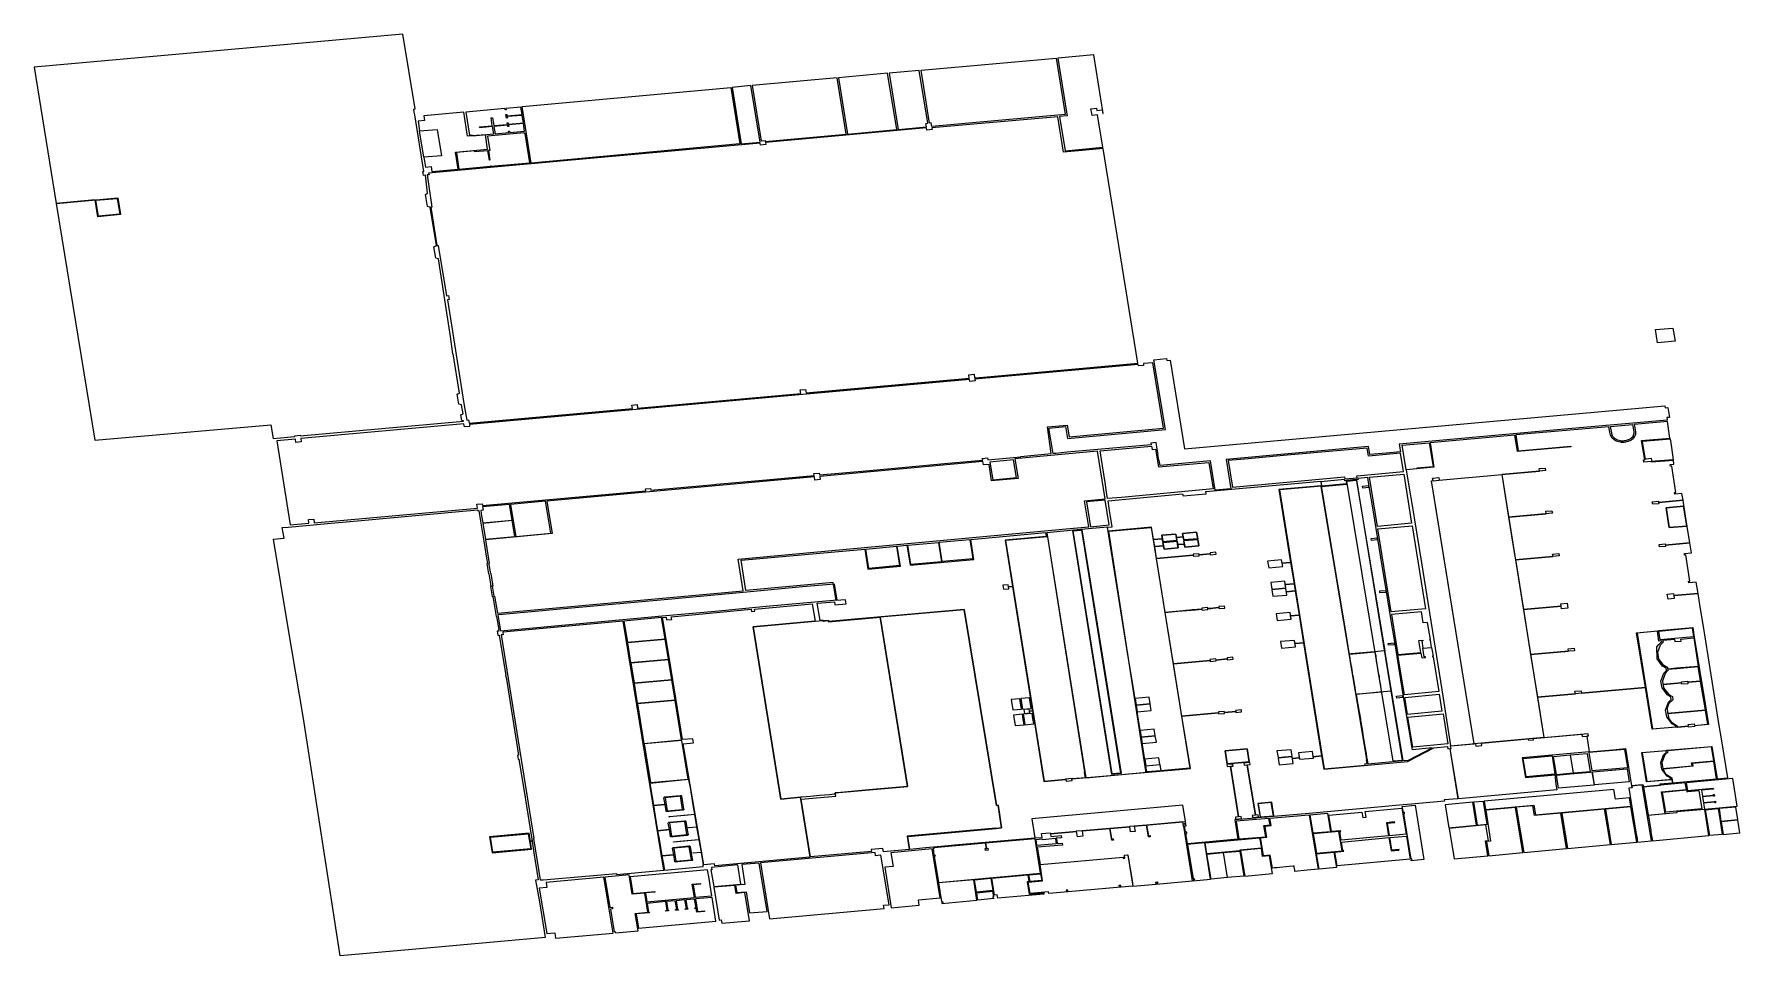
# Model space of a CAD drawing. Extents: x 12.24549 to 12.24781, y 41.79028 to 41.79153.
import ezdxf

# ---------------------------------------------------------------- set-up
doc = ezdxf.new("R2010")
doc.units = 0
doc.layers.add('RM$', color=3, linetype='CONTINUOUS')

msp = doc.modelspace()

# ---------------------------------------------------------------- linework, layer by layer
at = {"layer": 'RM$', "linetype": 'CONTINUOUS'}
for points in [[(12.24557, 41.7909816), (12.2458095, 41.7910022), (12.2458127, 41.7909839), (12.2458425, 41.7909866), (12.2458424, 41.7909875), (12.2458495, 41.7909881), (12.2458497, 41.7909872), (12.2460719, 41.7910072), (12.2460718, 41.7910077), (12.2460697, 41.7910082), (12.2460684, 41.791016), (12.2460715, 41.7910175), (12.2460694, 41.7910297), (12.2460658, 41.7910306), (12.2460634, 41.7910439), (12.2460666, 41.7910455), (12.2460579, 41.7910991), (12.2460576, 41.7910991), (12.2460543, 41.7911226), (12.2460377, 41.7912285), (12.2460341, 41.7912294), (12.2460314, 41.7912446), (12.246035, 41.7912463), (12.2460266, 41.7912986), (12.2460263, 41.7912985), (12.2460263, 41.7912988), (12.2460228, 41.7912996), (12.24602, 41.7913157), (12.2460231, 41.7913177), (12.2460203, 41.791342), (12.2460176, 41.7913417), (12.2460166, 41.7913471), (12.246018, 41.7913472), (12.2460057, 41.7914241), (12.2460049, 41.7914277), (12.2460042, 41.7914321), (12.246006, 41.7914323), (12.2459894, 41.7915342), (12.2454875, 41.791489), (12.2455176, 41.7913037), (12.2456012, 41.7913113), (12.2456049, 41.7912884), (12.2455743, 41.7912856), (12.2455707, 41.7913084), (12.2455176, 41.7913036)], [(12.2466948, 41.791485), (12.2468786, 41.7915014), (12.2468908, 41.7914248), (12.2467094, 41.7914083), (12.2467086, 41.7914132), (12.2467063, 41.791413)], [(12.2469272, 41.7914259), (12.2469261, 41.7914325), (12.2469337, 41.7914332), (12.2469342, 41.7914303), (12.2469413, 41.791431), (12.2469422, 41.791426), (12.2469429, 41.7914261), (12.2469301, 41.791506), (12.246881, 41.7915016), (12.2468932, 41.791425), (12.2468936, 41.7914229), (12.2468834, 41.7914219), (12.246891, 41.7913755), (12.2469423, 41.7913802), (12.2469351, 41.7914243), (12.2469275, 41.7914236)], [(12.246465, 41.7914642), (12.2464771, 41.7913887), (12.2464825, 41.7913892), (12.2464827, 41.7913879), (12.2465929, 41.791398), (12.2465805, 41.7914747)], [(12.2465824, 41.7914748), (12.2465947, 41.7913981), (12.2466617, 41.7914042), (12.2466493, 41.7914809)], [(12.2466512, 41.7914811), (12.2466635, 41.7914044), (12.2467022, 41.7914079), (12.2467014, 41.7914126), (12.2467039, 41.7914128), (12.2466924, 41.7914848)], [(12.2464375, 41.7914617), (12.2464501, 41.7913848), (12.2464756, 41.7913871), (12.2464631, 41.791464)], [(12.2461017, 41.7913972), (12.2460776, 41.7913951), (12.2460724, 41.7914278), (12.246018, 41.7914229), (12.246019, 41.7914165), (12.2460101, 41.7914157), (12.2460122, 41.7914023), (12.2460361, 41.7914044), (12.2460418, 41.7913687), (12.2460179, 41.7913665), (12.2460201, 41.7913531), (12.246028, 41.7913538), (12.246029, 41.7913472), (12.2460646, 41.7913503), (12.2460609, 41.7913736), (12.2461048, 41.7913776), (12.2461017, 41.7913972)], [(12.2460753, 41.7914279), (12.2460803, 41.7913964), (12.2460842, 41.7913968), (12.2460843, 41.7913957), (12.2461131, 41.7913982), (12.2461114, 41.7914084), (12.2460941, 41.7914068), (12.2460939, 41.7914079), (12.2461112, 41.7914095), (12.2461095, 41.7914202), (12.2461116, 41.7914203), (12.2461133, 41.7914096), (12.2461318, 41.7914113), (12.2461315, 41.7914132), (12.2461329, 41.7914134), (12.2461332, 41.7914116), (12.2461534, 41.7914134), (12.2461517, 41.7914236), (12.2461316, 41.7914218), (12.2461318, 41.79142), (12.2461304, 41.7914198), (12.2461297, 41.7914246), (12.2461311, 41.7914247), (12.2461314, 41.7914228), (12.2461516, 41.7914246), (12.24615, 41.7914346), (12.2461298, 41.7914328), (12.24613, 41.7914313), (12.2461286, 41.7914312), (12.2461284, 41.7914327)], [(12.2460243, 41.7913449), (12.2460251, 41.7913428), (12.2460226, 41.7913425), (12.246029, 41.7912987), (12.2460277, 41.7912986), (12.2460358, 41.7912464), (12.2460376, 41.7912465), (12.246049, 41.791178), (12.2460514, 41.7911783), (12.2460523, 41.7911729), (12.24605, 41.7911726), (12.2460727, 41.7910285), (12.2460765, 41.7910088), (12.2460789, 41.791009), (12.2460796, 41.7910044), (12.2463018, 41.7910244), (12.2463011, 41.7910292), (12.2463082, 41.7910299), (12.246309, 41.7910249), (12.2465312, 41.7910451), (12.2465304, 41.7910498), (12.2465376, 41.7910505), (12.2465383, 41.7910457), (12.2467605, 41.7910657), (12.2467597, 41.7910704), (12.2467669, 41.7910711), (12.2467676, 41.7910663), (12.2467798, 41.7910674), (12.24699, 41.7910864), (12.2469426, 41.7913784), (12.2469192, 41.7913763), (12.2468889, 41.7913735), (12.246881, 41.7914217), (12.2467096, 41.7914065), (12.24671, 41.7914043), (12.2467028, 41.7914036), (12.2467024, 41.7914066), (12.2464829, 41.7913866), (12.2464834, 41.7913839), (12.2464762, 41.7913832), (12.2464758, 41.7913858), (12.2461338, 41.7913547)], [(12.2461134, 41.7914086), (12.2461151, 41.7913984), (12.2461336, 41.7914001), (12.2461333, 41.7914019), (12.2461347, 41.791402), (12.246135, 41.7914002), (12.2461552, 41.791402), (12.2461535, 41.7914123), (12.2461334, 41.7914105), (12.2461337, 41.7914086), (12.2461322, 41.7914085), (12.246132, 41.7914102)], [(12.2461047, 41.7913953), (12.2461078, 41.7913757), (12.2461058, 41.7913756), (12.2461078, 41.7913628), (12.2461072, 41.7913627), (12.2461052, 41.7913755), (12.2460875, 41.7913739), (12.2460873, 41.7913751), (12.2460622, 41.7913728), (12.2460658, 41.7913504), (12.2461086, 41.7913542), (12.2461085, 41.7913547), (12.2461091, 41.7913547), (12.2461092, 41.7913543), (12.2461624, 41.7913591), (12.2461561, 41.7913987), (12.2461549, 41.7913986), (12.2461547, 41.7913998)], [(12.2458177, 41.7909807), (12.2458361, 41.7908662), (12.2458616, 41.7908683), (12.2458608, 41.7908735), (12.245868, 41.7908741), (12.2458687, 41.7908691), (12.246091, 41.7908891), (12.2460901, 41.7908944), (12.2460973, 41.790895), (12.2460978, 41.7908924), (12.24632, 41.7909125), (12.2463195, 41.7909151), (12.2463267, 41.7909158), (12.2463271, 41.7909133), (12.2463778, 41.7909179), (12.2463778, 41.790918), (12.2463778, 41.790918), (12.2464137, 41.7909213), (12.2464137, 41.7909213), (12.2464164, 41.7909216), (12.2464165, 41.7909214), (12.2464842, 41.7909275), (12.2464842, 41.7909276), (12.246489, 41.7909281), (12.2465493, 41.7909334), (12.2465489, 41.790936), (12.2465561, 41.7909366), (12.2465565, 41.7909341), (12.2465882, 41.790937), (12.2465882, 41.7909371), (12.2466295, 41.7909408), (12.2466295, 41.7909407), (12.2467267, 41.7909495), (12.2467267, 41.7909496), (12.246768, 41.7909534), (12.246768, 41.7909532), (12.2467787, 41.7909542), (12.2467782, 41.7909567), (12.2467854, 41.7909573), (12.2467858, 41.7909548), (12.2468308, 41.7909589), (12.2468308, 41.7909592), (12.2468721, 41.7909632), (12.2468669, 41.7909996), (12.2468939, 41.7910019), (12.2468962, 41.7909859), (12.2470247, 41.7909977), (12.2470101, 41.7910867), (12.2469974, 41.7910856), (12.2469978, 41.7910831), (12.2469906, 41.7910825), (12.2469903, 41.7910845), (12.2467679, 41.7910645), (12.2467683, 41.7910622), (12.2467612, 41.7910615), (12.2467608, 41.7910639), (12.2460799, 41.7910026), (12.2460803, 41.7910001), (12.2460732, 41.7909994), (12.2460725, 41.7910036), (12.2458503, 41.7909837), (12.245851, 41.7909792), (12.2458438, 41.7909785), (12.2458431, 41.790983)], [(12.2476335, 41.791), (12.2476633, 41.7910026), (12.2476636, 41.7910007), (12.2476649, 41.7909927), (12.247665, 41.7909919), (12.247665, 41.7909909), (12.2476648, 41.7909898), (12.2476645, 41.7909886), (12.2476643, 41.7909881), (12.247664, 41.7909875), (12.2476629, 41.7909857), (12.2476626, 41.7909854), (12.2476614, 41.7909842), (12.247661, 41.7909838), (12.2476606, 41.7909836), (12.2476597, 41.790983), (12.2476589, 41.7909825), (12.247658, 41.790982), (12.2476575, 41.7909818), (12.2476562, 41.7909813), (12.2476545, 41.7909808), (12.2476534, 41.7909805), (12.2476521, 41.7909804), (12.2476506, 41.7909803), (12.2476481, 41.7909803), (12.2476468, 41.7909805), (12.2476451, 41.7909809), (12.2476434, 41.7909814), (12.2476419, 41.790982), (12.2476408, 41.7909826), (12.2476397, 41.7909833), (12.2476386, 41.7909841), (12.2476366, 41.7909863), (12.2476361, 41.7909872), (12.2476358, 41.7909877), (12.2476355, 41.7909884), (12.2476354, 41.7909888), (12.2476351, 41.7909902), (12.2476349, 41.7909913)], [(12.2461019, 41.7908458), (12.2461071, 41.7908136), (12.2461063, 41.7908135), (12.2461066, 41.7908118), (12.2461085, 41.7907998), (12.2461092, 41.7907999), (12.2461118, 41.7907827), (12.2461111, 41.7907827), (12.2461134, 41.7907689), (12.2461142, 41.790769), (12.2461181, 41.7907458), (12.2464528, 41.7907765), (12.2464457, 41.7908197), (12.2468975, 41.7908611), (12.246923, 41.7908635), (12.2469172, 41.7908991), (12.2469452, 41.7909015), (12.2469348, 41.7909667), (12.2468223, 41.7909561), (12.2468268, 41.7909293), (12.2467909, 41.7909259), (12.2467873, 41.7909484), (12.2467797, 41.7909477), (12.2467793, 41.7909504), (12.246779, 41.7909522), (12.2465568, 41.7909322), (12.2465576, 41.7909277), (12.2465504, 41.790927), (12.2465497, 41.7909315), (12.2461853, 41.7908985), (12.2461926, 41.7908542)], [(12.2469384, 41.7909671), (12.2470084, 41.7909733), (12.2470092, 41.7909686), (12.247014, 41.7909691), (12.247018, 41.7909451), (12.2470866, 41.7909512), (12.2470925, 41.790915), (12.2469678, 41.7909036), (12.2469488, 41.7909019), (12.2469474, 41.7909108), (12.2469453, 41.790924), (12.2469417, 41.7909464), (12.2469403, 41.7909551)], [(12.2471128, 41.7909536), (12.2471188, 41.7909174), (12.2472713, 41.7909314), (12.2472717, 41.7909287), (12.2472884, 41.7909303), (12.247288, 41.7909329), (12.2473513, 41.7909387), (12.2473474, 41.7909637), (12.2473037, 41.7909598), (12.2473019, 41.7909707), (12.2471931, 41.7909609), (12.2471351, 41.7909556)], [(12.2467884, 41.7909516), (12.2467924, 41.7909274), (12.2468247, 41.7909305), (12.2468207, 41.7909546)], [(12.2473053, 41.7909309), (12.2473519, 41.7909352), (12.2473626, 41.7908684), (12.247316, 41.7908641)], [(12.246098, 41.7908907), (12.2460988, 41.7908861), (12.2460954, 41.7908858), (12.2460965, 41.7908786), (12.2460981, 41.7908689), (12.2461382, 41.7908726), (12.2461347, 41.790894)], [(12.2461359, 41.7908941), (12.246143, 41.7908505), (12.2461908, 41.7908549), (12.2461836, 41.7908984)], [(12.2460914, 41.7908866), (12.2460916, 41.7908854), (12.2460929, 41.7908856), (12.2460953, 41.7908714), (12.2460996, 41.7908441), (12.2461032, 41.7908208), (12.2461044, 41.7908134), (12.2461039, 41.7908133), (12.2461061, 41.7907996), (12.2461066, 41.7907996), (12.2461088, 41.7907859), (12.2461086, 41.7907859), (12.2461089, 41.7907838), (12.2461092, 41.7907839), (12.2461095, 41.7907825), (12.2461087, 41.7907824), (12.246111, 41.7907687), (12.2461118, 41.7907688), (12.2461164, 41.7907415), (12.246117, 41.7907416), (12.2461202, 41.7907237), (12.2461196, 41.7907237), (12.2461199, 41.7907219), (12.2461199, 41.7907216), (12.246118, 41.7907214), (12.2461189, 41.7907161), (12.2461207, 41.7907162), (12.2461297, 41.790661), (12.2461292, 41.790661), (12.2461296, 41.790659), (12.2461302, 41.790659), (12.2461467, 41.7905527), (12.2461454, 41.7905526), (12.2461463, 41.7905472), (12.2461474, 41.7905473), (12.2461558, 41.7904951), (12.2461645, 41.7904409), (12.2461654, 41.7904359), (12.246163, 41.7904356), (12.2461612, 41.7904465), (12.2461075, 41.7904417), (12.246111, 41.7904198), (12.2461647, 41.7904246), (12.246163, 41.7904355), (12.2461654, 41.7904358), (12.2461679, 41.7904199), (12.2461738, 41.7903829), (12.2461701, 41.7903826), (12.2461752, 41.7903529), (12.2461833, 41.7903046), (12.246002, 41.7902883), (12.2459042, 41.7902795), (12.2458542, 41.7906027), (12.2458328, 41.7907287), (12.2458131, 41.7908465), (12.2458277, 41.7908479), (12.2458252, 41.7908624), (12.2458335, 41.7908632), (12.2458967, 41.790869), (12.2459325, 41.7908723), (12.2460662, 41.7908844)], [(12.2460982, 41.7908682), (12.2461017, 41.7908467), (12.2461418, 41.7908504), (12.2461383, 41.7908719)], [(12.2461185, 41.7907435), (12.2461223, 41.7907221), (12.2461769, 41.7907271), (12.2462644, 41.7907352), (12.2463425, 41.7907423), (12.2464145, 41.7907489), (12.2464841, 41.7907553), (12.2465808, 41.7907642), (12.2465771, 41.7907856), (12.2465336, 41.7907816), (12.2464576, 41.7907747), (12.24635, 41.7907648), (12.2462089, 41.7907518), (12.246125, 41.7907441)], [(12.2461255, 41.7907202), (12.2461261, 41.7907167), (12.2461231, 41.7907164), (12.2461675, 41.7904392), (12.2461673, 41.7904391), (12.2461762, 41.7903832), (12.2461802, 41.7903828), (12.2462801, 41.7903917), (12.2462804, 41.7903902), (12.2463446, 41.7903961), (12.2462891, 41.7907351)], [(12.2462903, 41.7907352), (12.246295, 41.7907064), (12.2463463, 41.790711), (12.2463416, 41.79074)], [(12.2462951, 41.7907055), (12.2462995, 41.7906787), (12.2463509, 41.7906834), (12.2463465, 41.7907103)], [(12.2477465, 41.7907122), (12.2477527, 41.7906735), (12.2477233, 41.7906709), (12.2477113, 41.7906699), (12.2477113, 41.7906716), (12.2477061, 41.7906746), (12.2476992, 41.7906838), (12.2476976, 41.7906928), (12.2477014, 41.7907031), (12.2477053, 41.7907068), (12.2477056, 41.790707), (12.2477051, 41.7907076), (12.2477049, 41.7907093), (12.2477204, 41.7907106), (12.2477209, 41.7907072), (12.2477293, 41.790708), (12.2477289, 41.7907107)], [(12.2476992, 41.7907217), (12.2477444, 41.7907258), (12.2477464, 41.7907138), (12.2477011, 41.7907097)], [(12.2462997, 41.7906778), (12.2463041, 41.790651), (12.2463554, 41.7906558), (12.246351, 41.7906826)], [(12.2473142, 41.7906806), (12.2473153, 41.7906763), (12.2473172, 41.7906645), (12.2473184, 41.7906603), (12.2473184, 41.7906572), (12.2473189, 41.7906543), (12.2473189, 41.7906543), (12.2473193, 41.7906521), (12.2473197, 41.7906498), (12.24732, 41.7906477), (12.2473204, 41.7906456), (12.2473208, 41.7906432), (12.2473212, 41.7906403), (12.2473216, 41.7906385), (12.2472906, 41.7906356), (12.2472889, 41.7906355), (12.2472872, 41.7906353), (12.2472863, 41.7906405), (12.2472855, 41.7906452), (12.2472854, 41.7906456), (12.2472854, 41.7906459), (12.2472853, 41.7906462), (12.2472853, 41.7906464), (12.2472852, 41.7906468), (12.2472852, 41.7906472), (12.2472834, 41.7906582), (12.2472833, 41.7906583), (12.2472833, 41.7906584), (12.2472833, 41.7906584), (12.2472833, 41.7906585), (12.2472833, 41.7906587), (12.2472823, 41.7906644), (12.2472815, 41.7906693), (12.2472815, 41.7906696), (12.2472814, 41.7906699), (12.247281, 41.7906721), (12.2472808, 41.7906733), (12.24728, 41.7906783), (12.2472791, 41.7906838), (12.2472791, 41.7906839), (12.247279, 41.7906842), (12.247279, 41.7906843), (12.2472789, 41.7906849), (12.247278, 41.7906903), (12.2472829, 41.7906908), (12.2473124, 41.7906934), (12.2473139, 41.7906874)], [(12.2477298, 41.7906526), (12.2477381, 41.7906534), (12.2477383, 41.7906524), (12.2477559, 41.790654), (12.2477528, 41.7906729), (12.2477234, 41.7906702), (12.2477114, 41.7906691), (12.2477116, 41.7906682), (12.2477078, 41.7906637), (12.247704, 41.7906534), (12.2477047, 41.7906494), (12.2477299, 41.7906517)], [(12.2463042, 41.7906501), (12.2463085, 41.7906233), (12.24636, 41.790628), (12.2463556, 41.7906549)], [(12.247319, 41.7906383), (12.2472872, 41.7906353), (12.2472875, 41.7906333), (12.2472876, 41.7906327), (12.2472891, 41.7906234), (12.2472894, 41.7906216), (12.2472911, 41.7906113), (12.2472913, 41.7906103), (12.2472913, 41.7906102), (12.2472914, 41.7906101), (12.2472914, 41.7906099), (12.2472914, 41.7906097), (12.2472928, 41.7906013), (12.2472931, 41.7905995), (12.2472937, 41.7905961), (12.2472939, 41.7905949), (12.2472955, 41.7905851), (12.2472955, 41.7905851), (12.2472955, 41.7905849), (12.2472955, 41.7905848), (12.2472956, 41.7905848), (12.2472956, 41.7905846), (12.2472956, 41.7905845), (12.2472957, 41.7905839), (12.2472972, 41.7905751), (12.2472975, 41.790573), (12.2472976, 41.7905726), (12.2472976, 41.7905724), (12.2472977, 41.7905721), (12.2472977, 41.7905721), (12.2472977, 41.790572), (12.2472994, 41.7905617), (12.2472996, 41.7905607), (12.2472999, 41.7905585), (12.2473001, 41.7905577), (12.2473018, 41.7905472), (12.2473018, 41.790547), (12.2473019, 41.7905467), (12.2473019, 41.7905464), (12.2473029, 41.7905408), (12.2473506, 41.7905453), (12.2473491, 41.7905545), (12.2473474, 41.7905644), (12.2473458, 41.7905742), (12.2473449, 41.7905798), (12.2473447, 41.7905808), (12.2473445, 41.790582), (12.2473443, 41.790583), (12.2473442, 41.7905841), (12.2473438, 41.7905863), (12.2473433, 41.7905893), (12.247343, 41.7905913), (12.247342, 41.7905972), (12.2473409, 41.7906039), (12.2473406, 41.7906055), (12.2473404, 41.7906072), (12.2473399, 41.7906099), (12.2473396, 41.790612), (12.2473392, 41.7906143), (12.2473387, 41.7906174), (12.2473381, 41.790621), (12.2473377, 41.7906232), (12.2473371, 41.7906269), (12.247335, 41.7906397)], [(12.2473533, 41.7906313), (12.2474, 41.7906356), (12.2474038, 41.7906124), (12.2473571, 41.7906081)], [(12.2477104, 41.790617), (12.2477111, 41.79061), (12.2477625, 41.7906145), (12.247756, 41.7906531), (12.2477384, 41.7906516), (12.2477387, 41.7906499), (12.2477303, 41.7906492), (12.2477301, 41.7906508), (12.2477048, 41.7906485), (12.2477055, 41.7906445), (12.2477126, 41.7906352), (12.2477177, 41.7906324), (12.2477181, 41.7906281), (12.2477129, 41.7906228), (12.2477104, 41.790617)], [(12.2463088, 41.7906224), (12.2463176, 41.7905688), (12.2463689, 41.7905737), (12.2463601, 41.7906271)], [(12.247724, 41.7905922), (12.2477242, 41.7905912), (12.2477393, 41.7905925), (12.247739, 41.7905945), (12.2477474, 41.7905952), (12.2477477, 41.7905933), (12.2477656, 41.7905949), (12.2477626, 41.7906136), (12.2477113, 41.7906091), (12.2477128, 41.7906023), (12.247716, 41.790598), (12.2477242, 41.7905928), (12.247724, 41.7905922)], [(12.2473575, 41.7906045), (12.2474053, 41.790609), (12.2474119, 41.7905682), (12.2473642, 41.7905638)], [(12.2463177, 41.7905679), (12.2463264, 41.7905153), (12.2463777, 41.7905202), (12.246369, 41.7905728)], [(12.2474157, 41.7905654), (12.2474493, 41.7905684), (12.2474499, 41.7905649), (12.2474582, 41.7905657), (12.2474577, 41.7905691), (12.2475213, 41.7905749), (12.2475216, 41.7905729), (12.2475283, 41.7905735), (12.2475279, 41.7905755), (12.2475942, 41.7905814), (12.2475947, 41.790578), (12.247601, 41.7905785), (12.2476044, 41.7905571), (12.2475132, 41.7905489), (12.2475176, 41.7905224), (12.2475579, 41.7905261), (12.2475584, 41.7905228), (12.2475576, 41.7905228), (12.2475578, 41.7905217), (12.2475579, 41.7905217), (12.2475591, 41.7905133), (12.2475591, 41.7905129), (12.2475591, 41.7905129), (12.2475603, 41.7905054), (12.2474262, 41.7904934), (12.247415, 41.7905617), (12.2474162, 41.7905619)], [(12.2475146, 41.7905481), (12.2475538, 41.7905516), (12.2475577, 41.790527), (12.2475186, 41.7905234)], [(12.2475559, 41.790551), (12.2475784, 41.790553), (12.2475825, 41.790528), (12.2475596, 41.7905259)], [(12.247579, 41.7905531), (12.2476016, 41.7905551), (12.2476055, 41.79053), (12.2475831, 41.790528)], [(12.2476038, 41.7905562), (12.2476077, 41.7905316), (12.2476568, 41.790536), (12.2476528, 41.7905606)], [(12.2477738, 41.7905448), (12.2477706, 41.7905639), (12.2477107, 41.7905585), (12.2477113, 41.7905568), (12.2477071, 41.7905531), (12.2477033, 41.7905428), (12.2477047, 41.7905345), (12.2477443, 41.7905381), (12.2477437, 41.7905423), (12.2477738, 41.7905448)], [(12.2475596, 41.7905255), (12.2475784, 41.7905271), (12.2476056, 41.7905296), (12.2476081, 41.7905298), (12.2476109, 41.790512), (12.2475623, 41.7905077)], [(12.2477363, 41.7905151), (12.2477381, 41.7905044), (12.2477731, 41.7905077), (12.2477733, 41.7905063), (12.2477721, 41.7905062), (12.2477721, 41.7905065), (12.247757, 41.7905051), (12.2477583, 41.790497), (12.2477734, 41.7904984), (12.2477732, 41.7904992), (12.2477744, 41.7904993), (12.2477748, 41.7904969), (12.2477736, 41.7904968), (12.2477735, 41.7904975), (12.2477584, 41.7904961), (12.2477598, 41.7904881), (12.2477748, 41.7904895), (12.2477748, 41.7904898), (12.247776, 41.7904899), (12.2477763, 41.790488), (12.2477751, 41.7904878), (12.247775, 41.7904886), (12.2477599, 41.7904872), (12.2477612, 41.7904792), (12.2478057, 41.7904833), (12.2477996, 41.7905209)], [(12.2463463, 41.7904948), (12.2463494, 41.7904769), (12.2463702, 41.7904789), (12.2463672, 41.7904968)], [(12.2474614, 41.7904899), (12.2474632, 41.7904787), (12.2475288, 41.7904847), (12.247531, 41.7904713), (12.247661, 41.7904833), (12.2476591, 41.7904946), (12.2476399, 41.7904929), (12.2476378, 41.7905061)], [(12.2476891, 41.790436), (12.2476766, 41.7905124), (12.2476621, 41.7905111), (12.2476626, 41.7905083), (12.2476581, 41.7905079), (12.2476679, 41.7904478), (12.2476687, 41.7904433), (12.2476694, 41.7904392), (12.2476697, 41.7904369), (12.2476702, 41.7904343)], [(12.2476783, 41.7905098), (12.2476846, 41.7904712), (12.2477077, 41.7904733), (12.2477029, 41.7905029), (12.2477366, 41.790506), (12.2477351, 41.790515)], [(12.2477368, 41.7905053), (12.2477372, 41.790503), (12.2477385, 41.7905031), (12.2477384, 41.7905034), (12.2477534, 41.7905048), (12.2477575, 41.7904795), (12.2477087, 41.790475), (12.2477042, 41.7905023)], [(12.2473325, 41.790443), (12.2473297, 41.79046), (12.247339, 41.7904609), (12.2473396, 41.7904609), (12.2473395, 41.7904615), (12.247339, 41.7904614), (12.247339, 41.7904618), (12.2473283, 41.7904608), (12.2473313, 41.7904429), (12.2472668, 41.790437), (12.2472649, 41.7904488), (12.2472656, 41.7904489), (12.247266, 41.790449), (12.2472659, 41.7904497), (12.2472655, 41.7904497), (12.2472655, 41.7904497), (12.2472534, 41.7904486), (12.2472497, 41.7904712), (12.2472947, 41.7904753), (12.247296, 41.7904677), (12.2473007, 41.7904681), (12.2472995, 41.7904758), (12.2473494, 41.7904804), (12.2473551, 41.7904451)], [(12.2473499, 41.7904828), (12.2473674, 41.7904845), (12.247379, 41.7904105), (12.247362, 41.790409), (12.2473619, 41.7904096), (12.2473633, 41.7904097), (12.247363, 41.7904114), (12.2473619, 41.7904113), (12.2473518, 41.7904728), (12.247353, 41.7904729), (12.2473527, 41.7904746), (12.2473513, 41.7904745)], [(12.2474083, 41.7904851), (12.2474134, 41.7904539), (12.2474508, 41.7904573), (12.2474457, 41.7904885)], [(12.2474469, 41.7904886), (12.247452, 41.7904574), (12.2474652, 41.7904588), (12.2474602, 41.7904898)], [(12.2474634, 41.7904778), (12.2474699, 41.7904356), (12.2474643, 41.7904351), (12.2474675, 41.7904157), (12.2475139, 41.79042), (12.2475038, 41.7904815)], [(12.247505, 41.7904817), (12.2475151, 41.7904201), (12.2475736, 41.7904255), (12.2475657, 41.7904736), (12.2475299, 41.7904704), (12.2475277, 41.7904837)], [(12.2475669, 41.7904737), (12.2475748, 41.7904255), (12.2476332, 41.7904309), (12.2476253, 41.7904791)], [(12.2476265, 41.7904792), (12.2476344, 41.790431), (12.247669, 41.7904342), (12.2476611, 41.7904824)], [(12.2476849, 41.7904691), (12.247688, 41.7904505), (12.2476884, 41.7904479), (12.2476903, 41.7904361), (12.2477673, 41.7904432), (12.2477625, 41.7904728), (12.2477615, 41.7904789), (12.2477234, 41.7904754), (12.2477236, 41.7904743), (12.2477084, 41.7904729), (12.2476847, 41.7904707)], [(12.2477628, 41.7904783), (12.2477798, 41.7904799), (12.247782, 41.7904662), (12.2477855, 41.7904448), (12.2477685, 41.7904433)], [(12.247781, 41.79048), (12.2477837, 41.790463), (12.2478065, 41.7904651), (12.2478037, 41.7904821)], [(12.2463522, 41.7904604), (12.2463553, 41.7904425), (12.2463761, 41.7904446), (12.2463731, 41.7904624)], [(12.2471696, 41.7904668), (12.2472232, 41.7904717), (12.2472354, 41.7903974), (12.2472205, 41.790396), (12.2472037, 41.7903944), (12.2472034, 41.7903965), (12.2472034, 41.7903965), (12.2472032, 41.7903976), (12.2472026, 41.7904016), (12.2472014, 41.7904015), (12.2471961, 41.790401), (12.2471793, 41.7903995), (12.2471754, 41.7903992), (12.2471731, 41.790399), (12.2471702, 41.7904167), (12.2471609, 41.7904158), (12.2471595, 41.7904244), (12.247159, 41.7904278), (12.2471588, 41.7904285), (12.2471581, 41.7904333), (12.2471569, 41.7904403), (12.2471655, 41.7904411), (12.2471642, 41.790449), (12.247163, 41.7904561), (12.2471713, 41.7904569)], [(12.2472287, 41.7904455), (12.247233, 41.7904194), (12.2472679, 41.7904226), (12.2472636, 41.7904487)], [(12.2474135, 41.790453), (12.2474203, 41.7904114), (12.2474663, 41.7904156), (12.247463, 41.7904359), (12.2474671, 41.7904363), (12.2474636, 41.7904577)], [(12.2477839, 41.7904619), (12.2477867, 41.7904449), (12.2478094, 41.790447), (12.2478066, 41.790464)], [(12.2463581, 41.790426), (12.2463612, 41.7904082), (12.2463821, 41.7904102), (12.246379, 41.790428)], [(12.2470575, 41.7904313), (12.247065, 41.7903844), (12.2470667, 41.7903846), (12.247067, 41.7903829), (12.2470653, 41.7903827), (12.2470654, 41.7903818), (12.247089, 41.790384), (12.2470809, 41.7904334)], [(12.2471298, 41.7904229), (12.2471355, 41.7903882), (12.2471731, 41.7903917), (12.2471692, 41.7904157), (12.2471598, 41.7904148), (12.2471581, 41.7904255)], [(12.2473356, 41.7904235), (12.2473329, 41.7904405), (12.2473556, 41.7904426), (12.2473607, 41.7904112), (12.247261, 41.7904021), (12.2472579, 41.7904208), (12.2472701, 41.7904219), (12.2472699, 41.7904228), (12.2472691, 41.7904227), (12.2472672, 41.7904345), (12.2473317, 41.7904404), (12.2473346, 41.7904225), (12.2473452, 41.7904235), (12.2473452, 41.7904238), (12.2473456, 41.7904239), (12.2473455, 41.7904244)], [(12.2464094, 41.7903999), (12.24641, 41.7903967), (12.2464088, 41.7903966), (12.2464125, 41.7903739), (12.2464495, 41.7903773), (12.2464453, 41.7904032)], [(12.2464764, 41.7904061), (12.2464887, 41.7903297), (12.2466445, 41.7903439), (12.2466437, 41.7903485), (12.2466512, 41.7903492), (12.2466402, 41.7904165), (12.2466329, 41.7904158), (12.2466322, 41.7904204)], [(12.2466912, 41.7903557), (12.2467208, 41.7903583), (12.2467099, 41.790425), (12.2466537, 41.7904199), (12.2466567, 41.7904013), (12.2466457, 41.7904003), (12.2466543, 41.7903449), (12.2466923, 41.7903485), (12.2466911, 41.7903557)], [(12.2461844, 41.7903794), (12.2461855, 41.7903727), (12.2461749, 41.7903716), (12.2461855, 41.79031), (12.2461961, 41.790311), (12.2461974, 41.7903034), (12.2462758, 41.7903105), (12.2462631, 41.7903865)], [(12.2462643, 41.7903866), (12.246271, 41.7903454), (12.2462746, 41.7903457), (12.246275, 41.7903436), (12.2462719, 41.7903433), (12.2462771, 41.7903124), (12.2462786, 41.7903125), (12.2462789, 41.7903108), (12.2463097, 41.7903136), (12.2463058, 41.7903374), (12.2463229, 41.7903389), (12.2463186, 41.790365), (12.2463015, 41.7903635), (12.2462973, 41.7903896)], [(12.2462989, 41.790387), (12.2463026, 41.7903645), (12.2463322, 41.7903672), (12.2463323, 41.7903663), (12.2463198, 41.7903651), (12.2463217, 41.7903532), (12.2463862, 41.7903591), (12.2463832, 41.7903771), (12.2463939, 41.7903781), (12.2463939, 41.7903778), (12.2463944, 41.7903778), (12.2463945, 41.7903773), (12.2463939, 41.7903772), (12.2463846, 41.7903764), (12.2463874, 41.7903592), (12.2464101, 41.7903613), (12.2464073, 41.7903784), (12.2464063, 41.7903846), (12.2464043, 41.7903967), (12.2464043, 41.7903967)], [(12.2467185, 41.7903787), (12.2467226, 41.7903535), (12.246724, 41.7903537), (12.2467243, 41.7903519), (12.2467229, 41.7903517), (12.246723, 41.790351), (12.2467709, 41.7903553), (12.2467665, 41.790383)], [(12.2463877, 41.790357), (12.2463906, 41.7903399), (12.2463998, 41.7903407), (12.2463999, 41.7903398), (12.2463895, 41.7903389), (12.2463887, 41.7903441), (12.2463869, 41.7903439), (12.2463867, 41.7903448), (12.2463885, 41.790345), (12.2463866, 41.7903569), (12.2463746, 41.7903558), (12.2463766, 41.7903439), (12.2463773, 41.7903439), (12.2463775, 41.790343), (12.2463737, 41.7903427), (12.2463736, 41.7903436), (12.2463754, 41.7903438), (12.2463734, 41.7903557), (12.2463615, 41.7903546), (12.2463634, 41.7903427), (12.2463642, 41.7903427), (12.2463644, 41.7903418), (12.2463606, 41.7903415), (12.2463605, 41.7903424), (12.2463622, 41.7903425), (12.2463603, 41.7903545), (12.2463484, 41.7903534), (12.2463503, 41.7903415), (12.2463511, 41.7903415), (12.2463512, 41.7903406), (12.2463475, 41.7903403), (12.2463473, 41.7903412), (12.2463491, 41.7903413), (12.2463472, 41.7903533), (12.2463467, 41.7903533), (12.2463221, 41.790351), (12.246324, 41.790339), (12.2463248, 41.7903391), (12.246325, 41.7903382), (12.2463072, 41.7903366), (12.2463103, 41.7903171), (12.2464156, 41.7903268), (12.2464104, 41.7903591)]]:
    msp.add_lwpolyline(points, close=True, dxfattribs=at)
at = {"layer": 'RM$'}
for points in [[(12.2461516, 41.7914358), (12.2464357, 41.7914615), (12.2464481, 41.7913846), (12.246164, 41.7913583)], [(12.2460122, 41.7914023), (12.2460361, 41.7914044), (12.2460418, 41.7913687), (12.2460179, 41.7913665)], [(12.2455716, 41.791308), (12.2456005, 41.7913106), (12.245604, 41.7912889), (12.2455751, 41.7912863)], [(12.2476973, 41.7911141), (12.2476944, 41.7911319), (12.2477183, 41.7911341), (12.2477211, 41.7911162)], [(12.2468689, 41.7909979), (12.2468915, 41.7909999), (12.2468941, 41.7909839), (12.2470274, 41.7909959), (12.2470118, 41.791091), (12.2470287, 41.7910924), (12.2470292, 41.7910897), (12.247034, 41.7910902), (12.2470535, 41.7909696), (12.2477073, 41.7910282), (12.2477077, 41.7910256), (12.2477114, 41.7910259), (12.2477135, 41.7910125), (12.2477099, 41.7910122), (12.2477104, 41.7910086), (12.2475758, 41.7909967), (12.2473457, 41.790976), (12.2473474, 41.7909655), (12.2473277, 41.7909637), (12.2473058, 41.7909618), (12.247304, 41.7909727), (12.2471102, 41.7909552), (12.2471167, 41.7909154), (12.2470952, 41.7909134), (12.2470886, 41.7909532), (12.2470201, 41.7909471), (12.247019, 41.7909538), (12.2470187, 41.7909538), (12.2470186, 41.7909542), (12.2470172, 41.7909625), (12.2470175, 41.7909626), (12.2470164, 41.7909693), (12.2470163, 41.7909693), (12.2470148, 41.7909782), (12.2470077, 41.7909775), (12.2470081, 41.7909751), (12.2468936, 41.7909649), (12.2468781, 41.7909635), (12.2468745, 41.7909631), (12.2468689, 41.7909979)], [(12.2476657, 41.7910029), (12.247666, 41.7910009), (12.2476672, 41.7909929), (12.2476674, 41.7909919), (12.2476674, 41.7909908), (12.2476672, 41.7909897), (12.2476668, 41.7909881), (12.2476662, 41.7909867), (12.2476657, 41.7909858), (12.2476648, 41.7909846), (12.2476643, 41.790984), (12.2476632, 41.790983), (12.2476618, 41.7909819), (12.2476613, 41.7909815), (12.2476605, 41.7909811), (12.2476595, 41.7909806), (12.2476583, 41.79098), (12.2476568, 41.7909795), (12.247655, 41.790979), (12.2476537, 41.7909787), (12.2476518, 41.7909785), (12.2476501, 41.7909784), (12.2476484, 41.7909785), (12.2476467, 41.7909787), (12.2476445, 41.7909791), (12.2476429, 41.7909796), (12.2476411, 41.7909803), (12.2476397, 41.7909809), (12.2476378, 41.7909822), (12.2476355, 41.7909842), (12.2476331, 41.7909884), (12.2476327, 41.7909902), (12.2476311, 41.7909998), (12.2475042, 41.7909885), (12.2475077, 41.7909669), (12.2475793, 41.7909733), (12.2475794, 41.7909726), (12.2475068, 41.7909661), (12.2475032, 41.7909884), (12.2473876, 41.790978), (12.247393, 41.7909445), (12.2473696, 41.7909424), (12.2473553, 41.7909411), (12.2473602, 41.7909106), (12.2473622, 41.7908981), (12.2473758, 41.7908143), (12.2474053, 41.7906302), (12.2474157, 41.7905654), (12.2474476, 41.7905682), (12.2473937, 41.790901), (12.2473897, 41.7909262), (12.2473918, 41.7909264), (12.2473912, 41.7909297), (12.2473996, 41.7909305), (12.2474001, 41.7909271), (12.2474852, 41.7909348), (12.2475366, 41.7909394), (12.2475361, 41.7909428), (12.2475445, 41.7909435), (12.247545, 41.7909401), (12.2475367, 41.7909393), (12.2474852, 41.7909347), (12.2474945, 41.7908766), (12.2474945, 41.7908766), (12.2474945, 41.7908766), (12.2475458, 41.7908812), (12.2475453, 41.7908846), (12.2475536, 41.7908854), (12.2475542, 41.7908819), (12.2474946, 41.7908765), (12.2475027, 41.790826), (12.2475027, 41.790826), (12.2475027, 41.790826), (12.2475039, 41.7908185), (12.2475551, 41.7908231), (12.2475545, 41.7908265), (12.2475629, 41.7908272), (12.2475635, 41.7908238), (12.2475551, 41.790823), (12.2475039, 41.7908184), (12.2475043, 41.7908161), (12.2475147, 41.7907509), (12.2475662, 41.7907556), (12.2475657, 41.7907589), (12.2475741, 41.7907597), (12.2475752, 41.7907528), (12.2475668, 41.790752), (12.2475662, 41.7907555), (12.2475148, 41.7907508), (12.2475246, 41.7906896), (12.2475761, 41.7906943), (12.2475755, 41.7906976), (12.2475839, 41.7906984), (12.2475845, 41.7906949), (12.2475761, 41.7906942), (12.2475246, 41.7906896), (12.2475339, 41.7906316), (12.2475855, 41.7906362), (12.2475849, 41.7906396), (12.2475933, 41.7906403), (12.2475938, 41.790637), (12.2476808, 41.7906448), (12.2476688, 41.7907193), (12.2476976, 41.7907219), (12.2476981, 41.790722), (12.2476991, 41.7907221), (12.2476991, 41.7907224), (12.2477453, 41.7907266), (12.2477474, 41.7907131), (12.2477622, 41.7906224), (12.2477666, 41.7905943), (12.2477478, 41.7905926), (12.2477479, 41.7905918), (12.2477396, 41.790591), (12.2477394, 41.7905918), (12.2477243, 41.7905905), (12.2477242, 41.790591), (12.2477226, 41.7905909), (12.2476899, 41.790588), (12.2476808, 41.7906447), (12.2475938, 41.7906369), (12.2475855, 41.7906361), (12.2475339, 41.7906315), (12.2475427, 41.7905768), (12.2476025, 41.7905822), (12.2476031, 41.7905787), (12.247601, 41.7905785), (12.2476044, 41.7905571), (12.2476366, 41.79056), (12.2476539, 41.7905616), (12.2476621, 41.7905111), (12.2476737, 41.7905121), (12.2476778, 41.7905125), (12.2476783, 41.7905098), (12.2477014, 41.7905119), (12.2477011, 41.7905136), (12.2477178, 41.7905152), (12.2477171, 41.7905195), (12.2476822, 41.7905162), (12.2476758, 41.7905561), (12.2477094, 41.7905591), (12.2477106, 41.7905593), (12.2477714, 41.7905647), (12.2477786, 41.7905207), (12.2477928, 41.790522), (12.2477842, 41.790575), (12.2477813, 41.7905932), (12.2477661, 41.790688), (12.2477597, 41.7907279), (12.2477554, 41.7907547), (12.2477525, 41.7907727), (12.2477194, 41.7907698), (12.24772, 41.7907658), (12.2477116, 41.7907651), (12.2477105, 41.790772), (12.2477189, 41.7907727), (12.2477194, 41.7907698), (12.2477525, 41.7907727), (12.24775, 41.790788), (12.24774, 41.7907871), (12.2477396, 41.7907894), (12.2477414, 41.7907895), (12.2477359, 41.7908253), (12.2477341, 41.7908251), (12.2477338, 41.7908273), (12.2477436, 41.7908282), (12.2477414, 41.7908417), (12.247708, 41.7908387), (12.2477083, 41.7908368), (12.2477, 41.7908361), (12.2476994, 41.7908395), (12.2477078, 41.7908403), (12.247708, 41.7908387), (12.2477414, 41.7908417), (12.2477378, 41.7908638), (12.2477355, 41.790878), (12.2477349, 41.790878), (12.2477371, 41.7908646), (12.2477132, 41.7908625), (12.2477089, 41.7908893), (12.2477328, 41.7908914), (12.2477349, 41.7908781), (12.2477355, 41.7908781), (12.247732, 41.7908998), (12.2476987, 41.7908968), (12.247699, 41.7908949), (12.2476907, 41.7908942), (12.2476901, 41.7908976), (12.2476985, 41.7908984), (12.2476987, 41.7908968), (12.247732, 41.7908998), (12.2477306, 41.7909088), (12.2477209, 41.7909079), (12.2477206, 41.7909102), (12.2477224, 41.7909104), (12.2477169, 41.7909461), (12.247715, 41.7909459), (12.2477147, 41.7909482), (12.2477197, 41.7909486), (12.2477189, 41.790954), (12.2476889, 41.7909513), (12.2476887, 41.7909522), (12.2476785, 41.7909513), (12.247678, 41.7909547), (12.2476798, 41.7909549), (12.2476756, 41.7909808), (12.2477142, 41.7909842), (12.2477107, 41.7910069)], [(12.2476772, 41.79098), (12.2477143, 41.7909834), (12.2477162, 41.7909714), (12.2477187, 41.7909549), (12.2476887, 41.7909522), (12.2476886, 41.790953), (12.2476899, 41.7909531), (12.2476893, 41.7909565), (12.247681, 41.7909558), (12.2476811, 41.790955), (12.2476809, 41.790955), (12.247677, 41.7909795), (12.247677, 41.79098)], [(12.2473499, 41.7909746), (12.2473864, 41.7909779), (12.2473917, 41.7909453), (12.2473695, 41.7909433), (12.2473696, 41.7909424), (12.2473553, 41.7909411)], [(12.2472402, 41.7909189), (12.2471825, 41.7909137), (12.2472435, 41.7905343), (12.2472994, 41.7905393), (12.2472991, 41.7905409), (12.2473022, 41.7905412), (12.2473012, 41.7905464), (12.2473014, 41.790547), (12.2473017, 41.7905472), (12.2472396, 41.7909182)], [(12.247348, 41.7906551), (12.24734, 41.7907044), (12.2473389, 41.7907043), (12.2473392, 41.7907029), (12.2473312, 41.7907022), (12.2473308, 41.7907049), (12.2473387, 41.7907056), (12.2473389, 41.7907043), (12.24734, 41.7907044), (12.2473343, 41.7907388), (12.2473283, 41.7907756), (12.2473273, 41.7907755), (12.2473275, 41.7907742), (12.2473195, 41.7907735), (12.2473191, 41.7907762), (12.247327, 41.7907769), (12.2473273, 41.7907755), (12.2473283, 41.7907756), (12.2473226, 41.7908103), (12.2473166, 41.7908471), (12.2473156, 41.790847), (12.2473158, 41.7908456), (12.2473078, 41.7908449), (12.2473074, 41.7908476), (12.2473153, 41.7908483), (12.2473155, 41.790847), (12.2473166, 41.7908471), (12.2473101, 41.7908867), (12.2473049, 41.7909184), (12.247304, 41.7909184), (12.2473042, 41.790917), (12.2472963, 41.7909163), (12.2472958, 41.790919), (12.2473037, 41.7909197), (12.247304, 41.7909184), (12.2473049, 41.7909185), (12.2473029, 41.7909307), (12.2472895, 41.7909295), (12.2472898, 41.7909277), (12.2472874, 41.7909275), (12.2472715, 41.790926), (12.2472712, 41.7909278), (12.247239, 41.7909249), (12.24724, 41.7909185), (12.2472746, 41.7909217), (12.2472739, 41.7909258), (12.2472875, 41.790927), (12.2472944, 41.7908853), (12.247307, 41.7908089), (12.2473188, 41.7907374), (12.2473326, 41.7906538), (12.2473506, 41.7905453), (12.2473585, 41.790546), (12.2473904, 41.7905626), (12.2473636, 41.7905601), (12.2473517, 41.7906327), (12.2473502, 41.7906326), (12.2473504, 41.7906312), (12.2473424, 41.7906305), (12.247342, 41.7906332), (12.24735, 41.7906339), (12.2473502, 41.7906326), (12.2473517, 41.7906327)], [(12.2472399, 41.7909193), (12.2472744, 41.7909225), (12.2472737, 41.7909271), (12.2472873, 41.7909283), (12.247294, 41.7908878), (12.2473102, 41.7907895), (12.2473259, 41.7906946), (12.2473117, 41.7906934), (12.2472804, 41.7906905), (12.247278, 41.7906903), (12.2472777, 41.7906922), (12.247273, 41.7907207), (12.2472514, 41.7908502), (12.2472477, 41.7908727)], [(12.2472745, 41.7909256), (12.2472875, 41.7909268), (12.2473499, 41.7905456), (12.2473376, 41.7905444)], [(12.2473897, 41.7909262), (12.2473918, 41.7909264), (12.2473918, 41.7909263), (12.2474002, 41.790927), (12.2474001, 41.7909271), (12.2474852, 41.7909348), (12.2475427, 41.7905768), (12.2474476, 41.7905682)], [(12.2469455, 41.7908998), (12.24692, 41.7908975), (12.2469255, 41.7908637), (12.246951, 41.790866)], [(12.2477328, 41.7908914), (12.2477089, 41.7908893), (12.2477132, 41.7908625), (12.2477371, 41.7908646)], [(12.2467196, 41.7908424), (12.2467614, 41.7908462), (12.2467655, 41.79082), (12.2467237, 41.7908162)], [(12.2468675, 41.79085), (12.2468097, 41.7908448), (12.2468624, 41.7905174), (12.2468914, 41.79052), (12.2468913, 41.7905205), (12.2469004, 41.7905213), (12.2469005, 41.7905208), (12.2469186, 41.7905224), (12.2469185, 41.7905234), (12.2469184, 41.7905234), (12.246918, 41.7905239), (12.2469172, 41.7905293), (12.2469174, 41.7905299), (12.2469177, 41.79053), (12.2468675, 41.7908499)], [(12.2469012, 41.7908583), (12.2469074, 41.7908588), (12.2469074, 41.7908593), (12.2468662, 41.7908555), (12.2468923, 41.7906903), (12.246919, 41.7905219), (12.2470021, 41.7905294), (12.2469848, 41.7906376), (12.2469751, 41.7906978), (12.2469485, 41.7908631), (12.2469074, 41.7908593), (12.2469074, 41.7908588), (12.2469137, 41.7908594), (12.2469402, 41.7906946), (12.246967, 41.7905277), (12.2469545, 41.7905266), (12.2469277, 41.7906935)], [(12.2469018, 41.7908579), (12.2469132, 41.7908589), (12.2469663, 41.7905282), (12.246955, 41.7905272)], [(12.2469502, 41.7908574), (12.2470081, 41.7908626), (12.2470608, 41.790535), (12.2470008, 41.7905296), (12.2470006, 41.7905308), (12.2470006, 41.790531), (12.2470007, 41.7905314)], [(12.2470225, 41.790852), (12.2470416, 41.7908537), (12.2470431, 41.7908448), (12.247024, 41.7908431)], [(12.2470447, 41.790835), (12.2470256, 41.7908332), (12.2470241, 41.7908422), (12.2470432, 41.7908439)], [(12.2470699, 41.7908563), (12.2470714, 41.7908473), (12.2470523, 41.7908456), (12.2470508, 41.7908545)], [(12.2470715, 41.7908464), (12.2470729, 41.7908375), (12.2470538, 41.7908358), (12.2470524, 41.7908447)], [(12.2466194, 41.7908333), (12.2466612, 41.790837), (12.2466653, 41.7908108), (12.2466235, 41.790807)], [(12.2466766, 41.7908385), (12.2467184, 41.7908422), (12.2467225, 41.790816), (12.2466807, 41.7908122)], [(12.2471856, 41.7908184), (12.2471665, 41.7908166), (12.247168, 41.7908077), (12.2471871, 41.7908094)], [(12.2471898, 41.7907895), (12.2471707, 41.7907878), (12.2471721, 41.7907788), (12.2471912, 41.7907806)], [(12.2471914, 41.7907797), (12.2471723, 41.7907779), (12.2471737, 41.790769), (12.2471928, 41.7907707)], [(12.2463428, 41.7907401), (12.2463478, 41.7907406), (12.2463484, 41.7907368), (12.2463556, 41.7907375), (12.2463548, 41.7907412), (12.2464634, 41.7907512), (12.2464639, 41.7907481), (12.2464687, 41.7907485), (12.2464682, 41.7907516), (12.2465466, 41.7907588), (12.2465506, 41.7907351), (12.2464663, 41.7907276), (12.246504, 41.7904929), (12.2465301, 41.7904953), (12.2465433, 41.790414), (12.2464142, 41.7904022), (12.2464137, 41.7904048), (12.2463989, 41.7904034), (12.246371, 41.7905682), (12.246385, 41.7905695), (12.2463841, 41.7905751), (12.2463701, 41.7905738), (12.2463587, 41.7906445), (12.2463567, 41.7906554), (12.2463522, 41.7906833)], [(12.2464663, 41.7907276), (12.2465506, 41.7907351), (12.2465613, 41.7907361), (12.2465614, 41.7907352), (12.2465686, 41.7907359), (12.2465689, 41.7907343), (12.2466393, 41.7907407), (12.2466765, 41.7905104), (12.2466765, 41.7905102), (12.2466235, 41.7905054), (12.2465809, 41.7905016), (12.2465781, 41.7905013), (12.2465783, 41.7904996), (12.2465763, 41.7904995), (12.24657, 41.7904989), (12.2465565, 41.7904977), (12.2465442, 41.7904966), (12.2465325, 41.7904955), (12.2465312, 41.7904954), (12.246504, 41.7904929)], [(12.2471971, 41.7907468), (12.247178, 41.7907451), (12.2471795, 41.7907362), (12.2471986, 41.7907379)], [(12.2473896, 41.7906994), (12.2473882, 41.7907093), (12.2473875, 41.7907092), (12.2473873, 41.7907101), (12.2473881, 41.7907102), (12.2473843, 41.7907335), (12.2473781, 41.790733), (12.2473758, 41.7907477), (12.2473352, 41.790744), (12.2473438, 41.7906897), (12.2473752, 41.7906925), (12.2473725, 41.7907088), (12.2473778, 41.7907092), (12.2473779, 41.7907084), (12.2473763, 41.7907082), (12.2473779, 41.7906983)], [(12.2472032, 41.790709), (12.2471841, 41.7907073), (12.2471855, 41.7906983), (12.2472047, 41.7907001)], [(12.2476971, 41.7907214), (12.2476694, 41.7907189), (12.2476904, 41.7905885), (12.247722, 41.7905913), (12.2477218, 41.7905923), (12.2477219, 41.7905925), (12.2477171, 41.7905953), (12.2477098, 41.7906049), (12.2477083, 41.7906141), (12.2477122, 41.7906248), (12.247716, 41.7906284), (12.2477159, 41.7906286), (12.2477154, 41.7906317), (12.2477155, 41.7906318), (12.2477107, 41.7906346), (12.2477034, 41.7906442), (12.2477019, 41.7906535), (12.2477058, 41.7906642), (12.2477096, 41.7906678), (12.2477094, 41.790668), (12.247709, 41.790671), (12.247709, 41.7906712), (12.2477043, 41.790674), (12.2476969, 41.7906836), (12.2476965, 41.7907001), (12.2476992, 41.7907032), (12.2477031, 41.7907072), (12.247703, 41.7907073), (12.2477028, 41.7907083), (12.2476992, 41.790708)], [(12.247344, 41.7906888), (12.2473753, 41.7906916), (12.2473763, 41.7906852), (12.2473816, 41.7906857), (12.2473814, 41.7906866), (12.2473798, 41.7906864), (12.2473779, 41.7906983), (12.2473896, 41.7906994), (12.2473904, 41.7906947), (12.2473917, 41.7906875), (12.247391, 41.7906874), (12.247391, 41.7906865), (12.2473919, 41.7906866), (12.2473996, 41.7906392), (12.2473527, 41.7906349)], [(12.2468294, 41.7906295), (12.2468174, 41.7906285), (12.2468197, 41.7906142), (12.2468317, 41.7906152)], [(12.2468425, 41.7906307), (12.2468306, 41.7906296), (12.2468328, 41.7906153), (12.2468448, 41.7906164)], [(12.2469861, 41.7906298), (12.2469876, 41.7906208), (12.2470067, 41.7906226), (12.2470053, 41.7906315)], [(12.2469876, 41.7906208), (12.246989, 41.7906119), (12.2470081, 41.7906136), (12.2470067, 41.7906226)], [(12.2468327, 41.7906084), (12.2468208, 41.7906073), (12.2468231, 41.790593), (12.246835, 41.7905941)], [(12.2468459, 41.7906095), (12.2468339, 41.7906085), (12.2468362, 41.7905942), (12.2468482, 41.7905952)], [(12.2469931, 41.7905864), (12.2469946, 41.7905774), (12.2470137, 41.7905792), (12.2470122, 41.7905881)], [(12.2469946, 41.7905774), (12.246996, 41.7905685), (12.2470151, 41.7905702), (12.2470137, 41.7905791)], [(12.2469994, 41.7905473), (12.2470008, 41.7905383), (12.2470199, 41.7905401), (12.2470185, 41.790549)], [(12.2471087, 41.7905587), (12.2471386, 41.7905614), (12.2471414, 41.7905435), (12.2471116, 41.7905408)], [(12.2471984, 41.7905601), (12.2471793, 41.7905584), (12.2471808, 41.7905495), (12.2471999, 41.7905512)], [(12.2472, 41.7905503), (12.2471809, 41.7905486), (12.2471824, 41.7905396), (12.2472015, 41.7905413)], [(12.2472275, 41.7905577), (12.2472084, 41.790556), (12.2472099, 41.7905471), (12.247229, 41.7905488)], [(12.2477089, 41.7905586), (12.2476765, 41.7905557), (12.2476827, 41.7905167), (12.2477153, 41.7905197), (12.2477151, 41.7905208), (12.2477153, 41.7905212), (12.2477103, 41.7905241), (12.2477031, 41.7905335), (12.2477016, 41.7905426), (12.2477054, 41.7905531), (12.2477094, 41.7905569), (12.2477091, 41.7905573)], [(12.2463869, 41.7904719), (12.2463523, 41.7904686), (12.2463518, 41.7904685), (12.2463517, 41.7904687), (12.2463518, 41.790469), (12.2463732, 41.790471), (12.2463862, 41.7904723), (12.2463868, 41.7904723), (12.2463851, 41.7904825), (12.2463808, 41.7905086), (12.2463792, 41.7905168), (12.2463787, 41.7905194), (12.2463256, 41.7905143), (12.2463261, 41.7905118), (12.2463305, 41.7904843), (12.2463463, 41.7904857), (12.2463448, 41.7904946), (12.2463451, 41.7904955), (12.2463456, 41.7904958), (12.2463461, 41.7904959), (12.246367, 41.7904979), (12.2463678, 41.7904978), (12.2463681, 41.7904977), (12.2463685, 41.7904973), (12.2463687, 41.7904969), (12.2463716, 41.7904798), (12.2463717, 41.7904794), (12.2463717, 41.7904792), (12.2463718, 41.7904789), (12.2463717, 41.7904785), (12.2463714, 41.7904782), (12.246371, 41.790478), (12.2463704, 41.7904778), (12.2463518, 41.790476), (12.2463496, 41.7904758), (12.2463484, 41.790476), (12.246348, 41.7904761), (12.2463479, 41.7904768), (12.2463463, 41.7904857), (12.2463305, 41.7904843), (12.2463324, 41.7904726), (12.2463362, 41.7904499), (12.2463522, 41.7904513), (12.2463507, 41.7904603), (12.246351, 41.7904611), (12.2463515, 41.7904614), (12.246352, 41.7904615), (12.2463729, 41.7904635), (12.2463737, 41.7904634), (12.246374, 41.7904633), (12.2463744, 41.790463), (12.2463746, 41.7904626), (12.2463775, 41.7904455), (12.2463776, 41.790445), (12.2463776, 41.7904448), (12.2463777, 41.7904445), (12.2463776, 41.7904442), (12.2463773, 41.7904438), (12.2463769, 41.7904436), (12.2463763, 41.7904434), (12.2463577, 41.7904416), (12.2463555, 41.7904414), (12.2463544, 41.7904417), (12.2463539, 41.7904417), (12.2463538, 41.7904424), (12.2463522, 41.7904513), (12.2463362, 41.7904499), (12.2463366, 41.7904475), (12.2463381, 41.7904382), (12.2463421, 41.7904155), (12.2463582, 41.790417), (12.2463566, 41.7904259), (12.2463569, 41.7904267), (12.2463574, 41.790427), (12.2463579, 41.7904271), (12.2463788, 41.7904292), (12.2463796, 41.7904291), (12.2463799, 41.7904289), (12.2463803, 41.7904286), (12.2463805, 41.7904282), (12.2463834, 41.7904111), (12.2463835, 41.7904106), (12.2463835, 41.7904104), (12.2463836, 41.7904102), (12.2463835, 41.7904098), (12.2463832, 41.7904094), (12.2463828, 41.7904092), (12.2463822, 41.7904091), (12.2463636, 41.7904073), (12.2463614, 41.7904071), (12.2463603, 41.7904073), (12.2463598, 41.7904074), (12.2463597, 41.790408), (12.2463582, 41.7904169), (12.2463421, 41.7904155), (12.246344, 41.7904044), (12.2463454, 41.7903962), (12.2463981, 41.790401), (12.2463981, 41.7904012), (12.2463984, 41.7904012), (12.2463981, 41.7904034), (12.2463987, 41.7904034), (12.2463987, 41.7904034), (12.2463957, 41.7904204), (12.2463951, 41.7904203), (12.2463844, 41.7904193), (12.2463842, 41.7904195), (12.2463844, 41.7904197), (12.246395, 41.7904208), (12.2463957, 41.7904208), (12.2463928, 41.7904375), (12.2463922, 41.7904375), (12.2463579, 41.7904342), (12.2463576, 41.7904341), (12.2463576, 41.7904344), (12.2463577, 41.7904346), (12.2463708, 41.7904359), (12.2463921, 41.7904379), (12.2463927, 41.790438), (12.246391, 41.7904481), (12.2463898, 41.7904548), (12.2463892, 41.7904547), (12.246379, 41.7904537), (12.2463785, 41.7904537), (12.2463783, 41.7904538), (12.2463784, 41.7904541), (12.2463786, 41.7904541), (12.2463889, 41.7904551), (12.2463897, 41.7904552), (12.2463897, 41.7904553)], [(12.2470008, 41.7905383), (12.2470199, 41.7905401), (12.2470213, 41.7905315), (12.2470022, 41.7905298)], [(12.2476086, 41.7905299), (12.2476559, 41.7905342), (12.2476588, 41.7905163), (12.2476115, 41.7905121)], [(12.2470548, 41.7904624), (12.2470512, 41.7904847), (12.2468455, 41.7904662), (12.2468498, 41.79044), (12.2468595, 41.7904408), (12.2468586, 41.790446), (12.2468707, 41.7904471), (12.2468709, 41.7904456), (12.2469065, 41.7904488), (12.2469063, 41.7904496), (12.2469139, 41.7904503), (12.2469141, 41.7904495), (12.2469789, 41.7904553), (12.2469788, 41.790456), (12.2469849, 41.7904565), (12.246985, 41.7904559), (12.2470513, 41.7904618), (12.2470513, 41.7904618), (12.2470512, 41.790462)], [(12.2471565, 41.7904686), (12.2471744, 41.7904702), (12.2471715, 41.7904881), (12.2471536, 41.7904865)], [(12.2472244, 41.7904716), (12.247248, 41.7904737), (12.2472522, 41.7904485), (12.2472286, 41.7904464)], [(12.2469718, 41.7904157), (12.2469717, 41.7904163), (12.2469718, 41.7904166), (12.2469722, 41.7904168), (12.2469758, 41.7904171), (12.246976, 41.7904171), (12.2469762, 41.790417), (12.2469763, 41.7904169), (12.2469764, 41.7904167), (12.2469832, 41.7903745), (12.2470147, 41.7903773), (12.2470143, 41.7903799), (12.2470167, 41.7903801), (12.2470169, 41.7903784), (12.2470147, 41.7903782), (12.2470148, 41.7903773), (12.2470642, 41.7903818), (12.2470523, 41.7904562), (12.2470522, 41.7904562), (12.2470518, 41.7904583), (12.247052, 41.7904583), (12.2470518, 41.7904594), (12.2470517, 41.7904594), (12.2470513, 41.7904618), (12.2470019, 41.7904574), (12.2470042, 41.7904431), (12.2470065, 41.7904434), (12.2470068, 41.7904417), (12.2470044, 41.7904414), (12.2470018, 41.7904574), (12.246985, 41.7904559), (12.2469861, 41.7904488), (12.24698, 41.7904483), (12.2469789, 41.7904553), (12.2469518, 41.7904529), (12.2469541, 41.7904386), (12.2469564, 41.7904388), (12.2469566, 41.7904371), (12.2469543, 41.7904369), (12.2469517, 41.7904529), (12.2469141, 41.7904495), (12.2469152, 41.7904423), (12.2469076, 41.7904416), (12.2469065, 41.7904488), (12.2468709, 41.7904456), (12.2468715, 41.7904421), (12.2468855, 41.7904434), (12.246886, 41.7904403), (12.2468789, 41.7904396), (12.246879, 41.7904389), (12.24688, 41.7904329), (12.2468801, 41.7904323), (12.2468868, 41.7904329), (12.2468872, 41.7904304), (12.246853, 41.7904273), (12.2468568, 41.7904037), (12.2468568, 41.7904037), (12.2469697, 41.7904139), (12.24697, 41.7904121), (12.2469723, 41.7904123)], [(12.2471236, 41.7904627), (12.2471272, 41.7904386), (12.2471642, 41.7904417), (12.2471616, 41.7904569), (12.24717, 41.7904577), (12.2471684, 41.7904667)], [(12.2461088, 41.7904409), (12.2461602, 41.7904455), (12.2461634, 41.7904254), (12.2461121, 41.7904208)], [(12.2468499, 41.7904389), (12.2467826, 41.7904328), (12.2467838, 41.7904257), (12.2467856, 41.7904259), (12.2467861, 41.7904232), (12.2467823, 41.7904229), (12.2467819, 41.7904256), (12.2467837, 41.7904257), (12.2467826, 41.7904328), (12.2467121, 41.7904265), (12.2467123, 41.7904251), (12.2467111, 41.790425), (12.2467124, 41.7904167), (12.2467137, 41.7904169), (12.2467139, 41.7904152), (12.2467127, 41.7904151), (12.2467184, 41.7903795), (12.2468575, 41.7903921)], [(12.2468513, 41.790438), (12.2468598, 41.7904387), (12.2468599, 41.7904379), (12.2468777, 41.7904395), (12.2468778, 41.7904387), (12.2468789, 41.7904322), (12.2468526, 41.7904298)], [(12.2470814, 41.7904335), (12.2471557, 41.7904402), (12.2471581, 41.7904263), (12.2471285, 41.7904235), (12.2471287, 41.7904223), (12.2470839, 41.7904183)], [(12.2468406, 41.7903797), (12.2468602, 41.7903815), (12.2468568, 41.7904037), (12.2469697, 41.7904139), (12.24697, 41.7904121), (12.2469723, 41.7904123), (12.2469718, 41.7904157), (12.2469717, 41.7904163), (12.2469718, 41.7904166), (12.2469722, 41.7904168), (12.2469758, 41.7904171), (12.246976, 41.7904171), (12.2469762, 41.790417), (12.2469763, 41.7904169), (12.2469764, 41.7904167), (12.246982, 41.790382), (12.2469832, 41.7903745), (12.246967, 41.790373), (12.2469666, 41.7903755), (12.2469642, 41.7903753), (12.2469645, 41.7903736), (12.2469667, 41.7903738), (12.2469669, 41.790373), (12.2468952, 41.7903665), (12.2468948, 41.790369), (12.2468924, 41.7903688), (12.2468927, 41.7903671), (12.246895, 41.7903673), (12.2468951, 41.7903665), (12.2468688, 41.7903642), (12.2468684, 41.7903667), (12.2468431, 41.7903645)], [(12.2470839, 41.790418), (12.247106, 41.79042), (12.2471116, 41.790386), (12.2470895, 41.790384)], [(12.2471065, 41.79042), (12.2471287, 41.790422), (12.2471341, 41.790388), (12.2471121, 41.790386)], [(12.2472331, 41.7904185), (12.2472567, 41.7904206), (12.2472602, 41.7903996), (12.2472366, 41.7903975)], [(12.2467677, 41.7903831), (12.2467897, 41.7903851), (12.2467924, 41.7903684), (12.2467703, 41.7903664)], [(12.2467912, 41.7903852), (12.2468403, 41.7903896), (12.2468417, 41.7903807), (12.2468393, 41.7903804), (12.246842, 41.7903635), (12.2468618, 41.7903652), (12.246862, 41.7903635), (12.2467992, 41.7903579), (12.2467984, 41.7903625), (12.2467949, 41.7903622)], [(12.2468417, 41.7903897), (12.2468576, 41.7903912), (12.246859, 41.7903823), (12.2468431, 41.7903809)], [(12.2467705, 41.7903655), (12.2467922, 41.7903675), (12.2467934, 41.7903599), (12.2467925, 41.7903598), (12.2467927, 41.7903581), (12.2467937, 41.7903582), (12.2467939, 41.7903574), (12.2467721, 41.7903554)]]:
    msp.add_lwpolyline(points, close=True, dxfattribs=at)
for points in [[(12.2467536, 41.7907511), (12.246569, 41.7907345), (12.2465687, 41.790736), (12.2465616, 41.7907354), (12.2465614, 41.7907361), (12.2465574, 41.7907358), (12.2465535, 41.7907595), (12.2465769, 41.7907616), (12.2465776, 41.7907575), (12.246593, 41.7907589), (12.2465921, 41.7907643), (12.2465791, 41.7907631), (12.2465751, 41.7907877), (12.2464564, 41.790777), (12.2464497, 41.7908179), (12.2466182, 41.7908332), (12.2466225, 41.790806), (12.2466667, 41.7908099), (12.2466624, 41.7908372), (12.2466754, 41.7908384), (12.2466798, 41.7908112), (12.2467668, 41.7908192), (12.2467625, 41.7908463), (12.2468643, 41.7908556), (12.2468652, 41.7908503), (12.2468091, 41.7908452), (12.2468192, 41.7907822), (12.2468137, 41.7907816), (12.2468132, 41.7907846), (12.246806, 41.7907839), (12.2468069, 41.7907785), (12.2468141, 41.7907792), (12.2468137, 41.7907816), (12.2468192, 41.7907821), (12.2468447, 41.7906237), (12.2468436, 41.7906236), (12.2468425, 41.7906307), (12.2468306, 41.7906296), (12.2468317, 41.7906225), (12.2468305, 41.7906224), (12.2468294, 41.7906295), (12.2468174, 41.7906285), (12.2468197, 41.7906142), (12.2468317, 41.7906152), (12.2468305, 41.7906224), (12.2468317, 41.7906225), (12.2468328, 41.7906153), (12.2468448, 41.7906164), (12.2468436, 41.7906236), (12.2468447, 41.7906237), (12.2468464, 41.7906131), (12.2468425, 41.7906127), (12.246842, 41.7906155), (12.2468348, 41.7906148), (12.2468357, 41.7906095), (12.2468429, 41.7906102), (12.2468425, 41.7906127), (12.2468464, 41.7906131), (12.2468481, 41.7906025), (12.246847, 41.7906024), (12.2468459, 41.7906095), (12.2468339, 41.7906085), (12.2468351, 41.7906013), (12.2468339, 41.7906012), (12.2468327, 41.7906084), (12.2468208, 41.7906073), (12.2468231, 41.790593), (12.246835, 41.7905941), (12.2468339, 41.7906012), (12.2468351, 41.7906013), (12.2468362, 41.7905942), (12.2468482, 41.7905952), (12.246847, 41.7906024), (12.2468481, 41.7906025), (12.2468619, 41.7905169), (12.246892, 41.7905196), (12.2468923, 41.7905175), (12.2469003, 41.7905181), (12.2469, 41.7905203), (12.2470614, 41.7905346), (12.24705, 41.7906057), (12.2470998, 41.7906101), (12.2471, 41.7906088), (12.247108, 41.7906096), (12.2471078, 41.7906109), (12.2471231, 41.7906122), (12.2471233, 41.7906109), (12.2471312, 41.7906116), (12.2471308, 41.7906143), (12.2471228, 41.7906136), (12.2471231, 41.7906122), (12.2471078, 41.7906109), (12.2471075, 41.7906122), (12.2470996, 41.7906115), (12.2470998, 41.7906102), (12.24705, 41.7906057), (12.2470385, 41.790677), (12.2470884, 41.7906815), (12.2470885, 41.7906804), (12.2470965, 41.7906811), (12.2470963, 41.7906822), (12.2471115, 41.7906836), (12.2471117, 41.7906825), (12.2471196, 41.7906832), (12.2471192, 41.7906859), (12.2471113, 41.7906852), (12.2471115, 41.7906836), (12.2470963, 41.7906822), (12.247096, 41.7906838), (12.2470881, 41.7906831), (12.2470884, 41.7906815), (12.2470385, 41.790677), (12.2470273, 41.790747), (12.2470442, 41.7907485), (12.2470686, 41.7907507), (12.2470772, 41.7907515), (12.2470774, 41.7907501), (12.2470853, 41.7907508), (12.2470851, 41.7907522), (12.2470879, 41.7907524), (12.2470892, 41.7907525), (12.2470892, 41.7907525), (12.247092, 41.7907528), (12.2471003, 41.7907535), (12.2471005, 41.7907522), (12.2471084, 41.7907529), (12.247108, 41.7907556), (12.2471, 41.7907549), (12.2471003, 41.7907536), (12.2470966, 41.7907532), (12.2470962, 41.7907532), (12.2470944, 41.790753), (12.2470925, 41.7907529), (12.2470851, 41.7907522), (12.2470849, 41.7907535), (12.247077, 41.7907528), (12.2470772, 41.7907515), (12.2470708, 41.7907509), (12.2470678, 41.7907506), (12.2470638, 41.7907503), (12.2470608, 41.79075), (12.2470553, 41.7907495), (12.2470516, 41.7907492), (12.2470273, 41.790747), (12.2470155, 41.7908202), (12.2470653, 41.7908247), (12.2470656, 41.7908235), (12.2470735, 41.7908242), (12.2470733, 41.7908254), (12.2470885, 41.7908268), (12.2470887, 41.7908256), (12.2470966, 41.7908263), (12.2470962, 41.790829), (12.2470882, 41.7908282), (12.2470885, 41.7908268), (12.2470733, 41.7908254), (12.247073, 41.7908269), (12.2470651, 41.7908262), (12.2470653, 41.7908247), (12.2470155, 41.7908202), (12.2470129, 41.7908365), (12.2470249, 41.7908375), (12.2470256, 41.7908332), (12.2470447, 41.790835), (12.247044, 41.7908393), (12.2470532, 41.7908401), (12.2470538, 41.7908358), (12.2470729, 41.7908375), (12.2470715, 41.7908464), (12.2470524, 41.7908447), (12.2470531, 41.7908401), (12.247044, 41.7908393), (12.2470432, 41.7908439), (12.2470241, 41.7908422), (12.2470249, 41.7908375), (12.2470129, 41.7908365), (12.2470114, 41.7908462), (12.2470233, 41.7908473), (12.247024, 41.7908431), (12.2470431, 41.7908448), (12.2470424, 41.790849), (12.2470516, 41.7908498), (12.2470523, 41.7908456), (12.2470714, 41.7908473), (12.2470699, 41.7908563), (12.2470508, 41.7908545), (12.2470516, 41.7908498), (12.2470424, 41.790849), (12.2470416, 41.7908537), (12.2470225, 41.790852), (12.2470233, 41.7908473), (12.2470114, 41.7908462), (12.2470086, 41.7908631), (12.2469494, 41.7908577), (12.2469485, 41.7908631), (12.2469551, 41.7908637), (12.2469524, 41.7908801), (12.246951, 41.7908885), (12.2469509, 41.7908889), (12.2469493, 41.7908991), (12.2470509, 41.7909085), (12.2470514, 41.7909056), (12.247083, 41.7909084), (12.2470826, 41.7909114), (12.2472388, 41.7909257), (12.2472399, 41.7909193), (12.2471819, 41.7909141), (12.2471978, 41.7908149), (12.2471864, 41.7908139), (12.2471856, 41.7908184), (12.2471665, 41.7908166), (12.247168, 41.7908077), (12.2471871, 41.7908094), (12.2471864, 41.7908139), (12.2471978, 41.7908149), (12.2472025, 41.7907861), (12.2471905, 41.790785), (12.2471898, 41.7907895), (12.2471707, 41.7907878), (12.2471721, 41.7907788), (12.2471912, 41.7907806), (12.2471905, 41.790785), (12.2472025, 41.7907861), (12.247204, 41.7907763), (12.2471921, 41.7907752), (12.2471914, 41.7907797), (12.2471723, 41.7907779), (12.2471737, 41.790769), (12.2471928, 41.7907707), (12.2471921, 41.7907752), (12.247204, 41.7907763), (12.2472093, 41.7907434), (12.2471979, 41.7907423), (12.2471971, 41.7907468), (12.247178, 41.7907451), (12.2471795, 41.7907362), (12.2471986, 41.7907379), (12.2471979, 41.7907423), (12.2472093, 41.7907434), (12.2472154, 41.7907056), (12.2472039, 41.7907045), (12.2472032, 41.790709), (12.2471841, 41.7907073), (12.2471855, 41.7906983), (12.2472047, 41.7907001), (12.2472039, 41.7907045), (12.2472154, 41.7907056), (12.2472401, 41.7905516), (12.2472287, 41.7905506), (12.2472275, 41.7905577), (12.2472084, 41.790556), (12.2472096, 41.7905489), (12.2472004, 41.7905481), (12.2472, 41.7905503), (12.2471899, 41.7905494), (12.2471898, 41.7905503), (12.2471999, 41.7905512), (12.2471984, 41.7905601), (12.2471793, 41.7905584), (12.2471808, 41.7905495), (12.2471897, 41.7905503), (12.2471899, 41.7905494), (12.2471809, 41.7905486), (12.2471824, 41.7905396), (12.2472015, 41.7905413), (12.2472004, 41.790548), (12.2472096, 41.7905489), (12.2472099, 41.7905471), (12.247229, 41.7905488), (12.2472287, 41.7905506), (12.2472401, 41.7905516), (12.247243, 41.7905338), (12.2473573, 41.7905442), (12.2473581, 41.7905444), (12.2473588, 41.7905448), (12.247359, 41.7905451), (12.2473929, 41.7905628), (12.2474115, 41.7905645), (12.247412, 41.7905615), (12.2474144, 41.7905617), (12.2474256, 41.7904933), (12.247407, 41.7904917), (12.2474073, 41.7904901), (12.2473626, 41.7904861), (12.2473509, 41.7904851), (12.2472229, 41.7904735), (12.2471693, 41.7904688), (12.247166, 41.7904685), (12.2471659, 41.7904692), (12.247175, 41.79047), (12.2471722, 41.7904885), (12.2471532, 41.7904869), (12.2471562, 41.7904683), (12.2471659, 41.7904692), (12.247166, 41.7904685), (12.2471506, 41.7904672), (12.2471504, 41.7904683), (12.2471541, 41.7904686), (12.2471536, 41.7904713), (12.24715, 41.790471), (12.2471389, 41.7905397), (12.2471426, 41.79054), (12.2471422, 41.7905427), (12.2471416, 41.7905426), (12.2471414, 41.7905435), (12.2471386, 41.7905614), (12.2471087, 41.7905587), (12.2471116, 41.7905408), (12.2471413, 41.7905435), (12.2471415, 41.7905426), (12.2471343, 41.790542), (12.2471347, 41.7905393), (12.2471389, 41.7905397), (12.2471499, 41.790471), (12.2471499, 41.790471), (12.2471457, 41.7904706), (12.2471462, 41.7904679), (12.2471504, 41.7904683), (12.2471506, 41.7904671), (12.2471275, 41.7904651), (12.2471274, 41.7904662), (12.2471309, 41.7904665), (12.2471305, 41.7904692), (12.2471269, 41.7904689), (12.2471159, 41.7905376), (12.2471195, 41.7905379), (12.2471191, 41.7905406), (12.2471111, 41.7905399), (12.2471116, 41.7905372), (12.2471159, 41.7905376), (12.2471269, 41.7904689), (12.2471226, 41.7904685), (12.247123, 41.7904658), (12.2471273, 41.7904662), (12.2471275, 41.7904651), (12.2471221, 41.7904646), (12.247126, 41.7904384), (12.2470574, 41.7904322), (12.2470551, 41.790446), (12.2470568, 41.7904462), (12.2470565, 41.7904479), (12.2470549, 41.7904477), (12.2470535, 41.7904563), (12.2470558, 41.7904566), (12.2470554, 41.7904586), (12.2470531, 41.7904584), (12.247053, 41.7904595), (12.2470552, 41.7904597), (12.2470548, 41.7904624), (12.2470512, 41.7904847), (12.2468455, 41.7904662), (12.2468498, 41.7904398), (12.2467409, 41.79043), (12.2467409, 41.79043), (12.2467271, 41.7904287), (12.2467013, 41.7904264), (12.2466794, 41.7904244), (12.2466766, 41.790442), (12.2467967, 41.7904528), (12.2467967, 41.790453), (12.2468045, 41.7904537), (12.2467996, 41.7904845), (12.2467976, 41.7904844), (12.2467536, 41.7907511)], [(12.2466765, 41.7905102), (12.2466393, 41.7907409), (12.2467536, 41.7907511), (12.2467976, 41.7904844), (12.2467996, 41.7904845), (12.2468045, 41.7904537), (12.2467967, 41.790453), (12.2467966, 41.7904534), (12.2466758, 41.7904425), (12.2466788, 41.7904242), (12.2466437, 41.7904209), (12.2466429, 41.7904255), (12.2466271, 41.7904241), (12.2466275, 41.7904216), (12.2465445, 41.7904141), (12.2465317, 41.7904929), (12.2465787, 41.7904971), (12.2465781, 41.7905013), (12.2466765, 41.7905102)]]:
    msp.add_lwpolyline(points, dxfattribs=at)
at = {"layer": 'RM$', "linetype": 'CONTINUOUS'}
for points in [[(12.2473168, 41.7908606), (12.2473632, 41.7908648), (12.2473814, 41.7907519), (12.2473347, 41.7907476), (12.2473168, 41.7908606)], [(12.2477448, 41.7905414), (12.2477454, 41.7905375), (12.2477048, 41.7905338), (12.2477082, 41.7905275), (12.2477169, 41.7905217), (12.2477172, 41.7905216), (12.2477169, 41.7905209), (12.2477171, 41.7905195), (12.2477178, 41.7905152), (12.2477776, 41.7905206), (12.2477739, 41.7905439), (12.2477448, 41.7905414)], [(12.2464551, 41.7903767), (12.2464424, 41.7903756), (12.246444, 41.7903656), (12.2464567, 41.7903668), (12.2464613, 41.7903379), (12.2464852, 41.79034), (12.2464746, 41.7904059), (12.2464507, 41.7904037), (12.2464551, 41.7903767)], [(12.246443, 41.7903646), (12.2464412, 41.7903755), (12.2464127, 41.7903728), (12.24642, 41.7903281), (12.2464229, 41.7903284), (12.2464237, 41.7903238), (12.2464614, 41.7903273), (12.246455, 41.7903657), (12.246443, 41.7903646)]]:
    msp.add_lwpolyline(points, dxfattribs=at)

doc.saveas('drawing.dxf')
